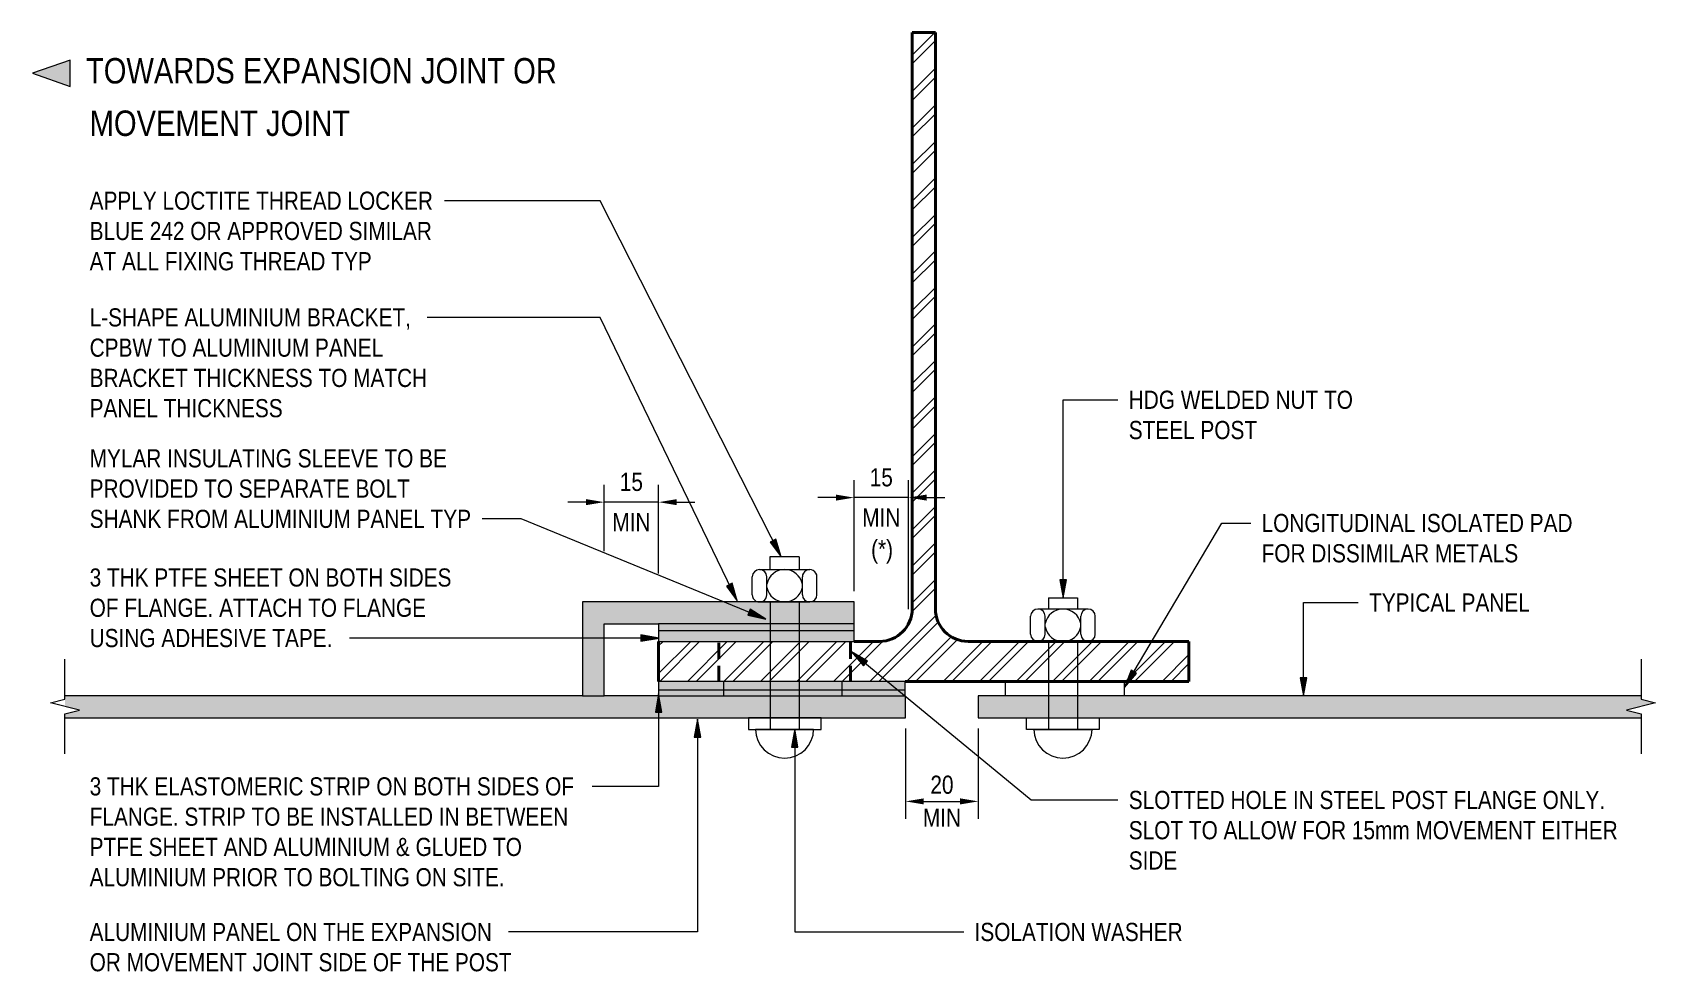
# Model space of a CAD drawing. Header units: metres. Extents: x 1.88 to 5.95, y -0.59 to 2.67.
# Drawn here: x 1.8835 to 2.3303, y -0.1478 to 0.1108 of the extents above; entities that cross this region are included whole.
import ezdxf

# ---------------------------------------------------------------- set-up
doc = ezdxf.new("R2010")
doc.units = ezdxf.units.M
doc.linetypes.add('JacobsDash', pattern=[0.0045000000000000005, 0.003, -0.0015])
doc.layers.get('Defpoints').update_dxf_attribs({"color": 41})
for name, color, linetype, lineweight in [('A-ANNO-DIMS', 7, 'Continuous', 9), ('A-ANNO-NOTE', 7, 'Continuous', 9), ('A-DETL', 7, 'Continuous', 13), ('A-DETL-GENF', 7, 'Continuous', 9), ('G-ANNO-TEXT', 7, 'Continuous', 9)]:
    doc.layers.add(name, color=color, linetype=linetype, lineweight=lineweight)
doc.styles.add('Arial Narrow', font='ARIALN.TTF', dxfattribs={"height": 0.005})
doc.styles.add('Arial Narrow_1', font='ARIALN.TTF', dxfattribs={"height": 0.007})
doc.dimstyles.new('Dimension_Standard_O__mm_', dxfattribs={"dimscale": 0.3048, "dimtxt": 0.005117154868091298, "dimasz": 0.01640419947506562, "dimexe": 0.01574803149606299, "dimexo": 0.00984251968503937, "dimgap": 0.00984251968503937, "dimtad": 1, "dimdec": 0, "dimlfac": 1000, "dimzin": 0, "dimdsep": 46, "dimtxsty": 'Arial Narrow', "dimsah": 1, "dimcen": 0.09, "dimaunit": 1, "dimadec": 4, "dimazin": 0, "dimtfac": 1, "dimtdec": 4, "dimtix": 1, "dimtmove": 0, "dimatfit": 3, "dimfxl": 1, "dimtvp": 1, "dimtfill": 1, "dimtolj": 1, "dimtzin": 0, "dimlwd": 18, "dimlwe": 18, "dimarcsym": 2})
doc.dimstyles.new('Dimension_Standard_T__mm_', dxfattribs={"dimscale": 0.3048, "dimtxt": 0.005117154868091298, "dimasz": 0.01640419947506562, "dimexe": 0.01574803149606299, "dimexo": 0.00984251968503937, "dimgap": 0.006561679790026247, "dimtad": 1, "dimdec": 0, "dimlfac": 1000, "dimzin": 0, "dimdsep": 46, "dimtxsty": 'Arial Narrow', "dimsah": 1, "dimcen": 0.09, "dimaunit": 1, "dimadec": 4, "dimazin": 0, "dimtfac": 1, "dimtdec": 4, "dimtix": 1, "dimtmove": 0, "dimatfit": 3, "dimfxl": 1, "dimtvp": 1, "dimtolj": 1, "dimtzin": 0, "dimlwd": 18, "dimlwe": 18, "dimarcsym": 2})

msp = doc.modelspace()

# ---------------------------------------------------------------- texts
at = {"layer": 'A-ANNO-NOTE', "insert": (1.898220406770696, 0.1037798783709145), "char_height": 0.007, "attachment_point": 1, "rotation": 1.0659978611517116e-05, "style": 'Arial Narrow_1', "bg_fill": 3, "box_fill_scale": 1, "bg_fill_color": 256, "bg_fill_transparency": 0}
msp.add_mtext('TOWARDS EXPANSION JOINT OR', dxfattribs=at)
at = {"layer": 'G-ANNO-TEXT', "attachment_point": 1, "bg_fill": 3, "box_fill_scale": 1, "bg_fill_color": 256, "bg_fill_true_color": 13158600, "bg_fill_transparency": 0}
for s, insert, char_height, style in [('MOVEMENT JOINT', (1.899237261674331, 0.08932863475755558), 0.007, 'Arial Narrow_1'), ('APPLY LOCTITE THREAD LOCKER', (1.899237261674331, 0.0669961708956495), 0.005, 'Arial Narrow'), ('BLUE 242 OR APPROVED SIMILAR', (1.899237261674331, 0.05866179589564951), 0.005, 'Arial Narrow'), ('AT ALL FIXING THREAD TYP', (1.899237261674331, 0.0503274208956495), 0.005, 'Arial Narrow'), ('L-SHAPE ALUMINIUM BRACKET, ', (1.899237261674331, 0.03486356403188765), 0.005, 'Arial Narrow'), ('CPBW TO ALUMINIUM PANEL ', (1.899237261674331, 0.02652918903188765), 0.005, 'Arial Narrow'), ('BRACKET THICKNESS TO MATCH ', (1.899237261674331, 0.01819481403188765), 0.005, 'Arial Narrow'), ('PANEL THICKNESS', (1.899237261674331, 0.00986043903188765), 0.005, 'Arial Narrow'), ('MYLAR INSULATING SLEEVE TO BE ', (1.899237261674331, -0.003949948892959997), 0.005, 'Arial Narrow'), ('PROVIDED TO SEPARATE BOLT ', (1.899237261674331, -0.01228432389296), 0.005, 'Arial Narrow'), ('SHANK FROM ALUMINIUM PANEL TYP', (1.899237261674331, -0.02061869889296), 0.005, 'Arial Narrow'), ('LONGITUDINAL ISOLATED PAD ', (2.221866852139211, -0.02176430457369114), 0.005, 'Arial Narrow'), ('FOR DISSIMILAR METALS', (2.221866852139211, -0.03009867957369115), 0.005, 'Arial Narrow'), ('3 THK PTFE SHEET ON BOTH SIDES ', (1.899237261674331, -0.03677403142275504), 0.005, 'Arial Narrow'), ('TYPICAL PANEL', (2.251469561944474, -0.04367265644444301), 0.005, 'Arial Narrow'), ('OF FLANGE. ATTACH TO FLANGE ', (1.899237261674331, -0.04510840642275504), 0.005, 'Arial Narrow'), ('USING ADHESIVE TAPE. ', (1.899237261674331, -0.05344278142275504), 0.005, 'Arial Narrow'), ('3 THK ELASTOMERIC STRIP ON BOTH SIDES OF ', (1.89923726167433, -0.09429788229231188), 0.005, 'Arial Narrow'), ('FLANGE. STRIP TO BE INSTALLED IN BETWEEN ', (1.89923726167433, -0.1026322572923119), 0.005, 'Arial Narrow'), ('PTFE SHEET AND ALUMINIUM & GLUED TO ', (1.89923726167433, -0.1109666322923119), 0.005, 'Arial Narrow'), ('ALUMINIUM PRIOR TO BOLTING ON SITE. ', (1.89923726167433, -0.1193010072923119), 0.005, 'Arial Narrow'), ('ALUMINIUM PANEL ON THE EXPANSION ', (1.89923726167433, -0.1343856308656172), 0.005, 'Arial Narrow'), ('ISOLATION WASHER ', (2.14285378472135, -0.1343856308656176), 0.005, 'Arial Narrow'), ('OR MOVEMENT JOINT SIDE OF THE POST', (1.89923726167433, -0.1427200058656172), 0.005, 'Arial Narrow')]:
    msp.add_mtext(s, dxfattribs=dict(at, insert=insert, char_height=char_height, style=style))
at = {"layer": 'G-ANNO-TEXT', "char_height": 0.005, "attachment_point": 1, "style": 'Arial Narrow', "bg_fill": 3, "box_fill_scale": 1, "bg_fill_color": 256, "bg_fill_transparency": 0}
for s, insert in [('SLOTTED HOLE IN STEEL POST FLANGE ONLY. ', (2.185302043584689, -0.0980289488716415)), ('SLOT TO ALLOW FOR 15mm MOVEMENT EITHER ', (2.185302043584689, -0.1063633238716415)), ('SIDE', (2.185302043584689, -0.1146976988716415))]:
    msp.add_mtext(s, dxfattribs=dict(at, insert=insert))

# ---------------------------------------------------------------- blocks, each defined once
blk = doc.blocks.new('CS_DET_BreakLine_ViewScale1 - CS_Std BreakLine-6967669-DRG-2873222 - SECTION 3')
at = {"layer": 'A-DETL-GENF', "lineweight": 18}
for p, q in [((0.007031069531544983, 0), (-0.004000000000000004, 0)), ((0.008031069531545025, 0.004), (0.007031069531544983, 0)), ((0.01003106953154501, -0.004), (0.008031069531545025, 0.004)), ((0.01103106953154502, 0), (0.01003106953154501, -0.004)), ((0.02206213906308977, 0), (0.01103106953154502, 0))]:
    blk.add_line(p, q, dxfattribs=at)
blk = doc.blocks.new('CS_DET_BreakLine_ViewScale1 - CS_Std BreakLine-6968016-DRG-2873222 - SECTION 3')
at = {"layer": 'A-DETL-GENF', "lineweight": 18}
for p, q in [((-0.004000000000000004, 0), (0.007031069531544983, 0)), ((0.007031069531544983, 0), (0.008031069531545025, -0.004)), ((0.008031069531545025, -0.004), (0.01003106953154501, 0.004)), ((0.01003106953154501, 0.004), (0.01103106953154502, 0)), ((0.01103106953154502, 0), (0.02206213906308977, 0))]:
    blk.add_line(p, q, dxfattribs=at)
blk = doc.blocks.new('CS_Annot_Symb_Direction2 - ARROW LEFT 2-6967668-DRG-2873222 - SECTION 3')
at = {"layer": 'A-ANNO-NOTE'}
blk.add_hatch(color=256, dxfattribs=at).paths.add_polyline_path([(1.057487430955462e-18, -0.001798213692993424), (-0.005205007586222056, 1.321859288694327e-18), (-1.063671216182311e-22, 0.001798213692993424)])
blk.add_hatch(color=256, dxfattribs=at).paths.add_polyline_path([(1.057487430955462e-18, -0.001798213692993424), (-0.005205007586222056, 1.321859288694327e-18), (-1.063671216182311e-22, 0.001798213692993424)])
for p, q in [((0, 0.001798213692993424), (-0.005205007586222056, 1.321859288694327e-18)), ((0, 0.001798213692993424), (-0.005205007586222056, 1.321859288694327e-18)), ((-0.005205007586222061, 2.379346719649789e-18), (1.057487430955462e-18, -0.001798213692993424)), ((-0.005205007586222061, 2.379346719649789e-18), (1.057487430955462e-18, -0.001798213692993424)), ((1.769640857045336e-23, -0.001798213692993424), (-1.063671216182311e-22, 0.001798213692993424)), ((1.769640857045336e-23, -0.001798213692993424), (-1.063671216182311e-22, 0.001798213692993424))]:
    blk.add_line(p, q, dxfattribs=at)
blk = doc.blocks.new('DIMBLOCK1-DRG-2873222 - SECTION 3')
at = {"layer": 'A-ANNO-DIMS', "color": 0, "lineweight": 18, "transparency": 16777216}
for p, q in [((2.1096707602687, -0.04301654414637272), (2.1096707602687, -0.01246630240476203)), ((2.1246707602687, -0.0480165441463736), (2.1246707602687, -0.01246630240476203)), ((2.1046707602687, -0.01726630240476203), (2.0996707602687, -0.01726630240476203)), ((2.1246707602687, -0.01726630240476203), (2.1096707602687, -0.01726630240476203)), ((2.1296707602687, -0.01726630240476203), (2.134670760268699, -0.01726630240476203))]:
    blk.add_line(p, q, dxfattribs=at)
at = {"layer": 'A-ANNO-DIMS', "color": 0, "transparency": 16777216}
for points in [[(2.1046707602687, -0.0164329690714287), (2.1046707602687, -0.01809963573809536), (2.1096707602687, -0.01726630240476203)], [(2.1296707602687, -0.0164329690714287), (2.1296707602687, -0.01809963573809536), (2.1246707602687, -0.01726630240476203)]]:
    blk.add_solid(points, dxfattribs=at)
at = {"layer": 'Defpoints', "color": 0, "transparency": 16777216}
for p in [(2.1096707602687, -0.01726630240476203), (2.1096707602687, -0.04601654414637273), (2.1246707602687, -0.0510165441463736)]:
    blk.add_point(p, dxfattribs=at)
at = {"layer": 'A-ANNO-DIMS', "color": 0, "lineweight": 18, "transparency": 16777216, "char_height": 0.005, "width": 0.0126710501495594, "attachment_point": 5, "style": 'Arial Narrow', "bg_fill": 3, "box_fill_scale": 1.1, "bg_fill_color": 256, "bg_fill_true_color": 13158600, "bg_fill_transparency": 0}
for s, insert in [('\\A1;15', (2.1171707602687, -0.01171343746615357)), ('\\A1;MIN', (2.1171707602687, -0.02276630240476203))]:
    blk.add_mtext(s, dxfattribs=dict(at, insert=insert))
blk = doc.blocks.new('DIMBLOCK2-DRG-2873222 - SECTION 3')
at = {"layer": 'A-ANNO-DIMS', "color": 0, "lineweight": 18, "transparency": 16777216}
for p, q in [((2.0408707602687, -0.03198739563258182), (2.0408707602687, -0.01372113682181429)), ((2.0558746090523, -0.03818543058792159), (2.0558746090523, -0.01372113682181429)), ((2.035870760268701, -0.01852113682181429), (2.030870760268701, -0.01852113682181429)), ((2.0558746090523, -0.01852113682181429), (2.0408707602687, -0.01852113682181429)), ((2.0608746090523, -0.01852113682181429), (2.0658746090523, -0.01852113682181429))]:
    blk.add_line(p, q, dxfattribs=at)
at = {"layer": 'A-ANNO-DIMS', "color": 0, "transparency": 16777216}
for points in [[(2.035870760268701, -0.01768780348848096), (2.035870760268701, -0.01935447015514762), (2.0408707602687, -0.01852113682181429)], [(2.0608746090523, -0.01768780348848096), (2.0608746090523, -0.01935447015514762), (2.0558746090523, -0.01852113682181429)]]:
    blk.add_solid(points, dxfattribs=at)
at = {"layer": 'Defpoints', "color": 0, "transparency": 16777216}
for p in [(2.0408707602687, -0.01852113682181429), (2.0408707602687, -0.03498739563258182), (2.0558746090523, -0.04118543058792159)]:
    blk.add_point(p, dxfattribs=at)
at = {"layer": 'A-ANNO-DIMS', "color": 0, "lineweight": 18, "transparency": 16777216, "char_height": 0.005, "width": 0.0126710501495594, "attachment_point": 5, "style": 'Arial Narrow', "bg_fill": 3, "box_fill_scale": 1.1, "bg_fill_color": 256, "bg_fill_true_color": 13158600, "bg_fill_transparency": 0}
for s, insert in [('\\A1;15', (2.0483726846605, -0.01296827188320583)), ('\\A1;MIN', (2.0483726846605, -0.02402113682181429))]:
    blk.add_mtext(s, dxfattribs=dict(at, insert=insert))
blk = doc.blocks.new('DIMBLOCK3-DRG-2873222 - SECTION 3')
at = {"layer": 'A-ANNO-DIMS', "color": 0, "lineweight": 18, "transparency": 16777216}
for p, q in [((2.1238746090523, -0.08088597932731414), (2.1238746090523, -0.1057266174383518)), ((2.1438746090523, -0.08088597932731417), (2.1438746090523, -0.1057266174383518)), ((2.1288746090523, -0.1009266174383518), (2.1388746090523, -0.1009266174383518))]:
    blk.add_line(p, q, dxfattribs=at)
at = {"layer": 'A-ANNO-DIMS', "color": 0, "transparency": 16777216}
for points in [[(2.1288746090523, -0.1000932841050185), (2.1288746090523, -0.1017599507716852), (2.1238746090523, -0.1009266174383518)], [(2.1388746090523, -0.1000932841050185), (2.1388746090523, -0.1017599507716852), (2.1438746090523, -0.1009266174383518)]]:
    blk.add_solid(points, dxfattribs=at)
at = {"layer": 'Defpoints', "color": 0, "transparency": 16777216}
for p in [(2.1238746090523, -0.07788597932731414), (2.1438746090523, -0.07788597932731417), (2.1438746090523, -0.1009266174383518)]:
    blk.add_point(p, dxfattribs=at)
at = {"layer": 'A-ANNO-DIMS', "color": 0, "lineweight": 18, "transparency": 16777216, "char_height": 0.005, "width": 0.0126710501495594, "attachment_point": 5, "style": 'Arial Narrow'}
for s, insert in [('\\A1;20', (2.1338746090523, -0.09637375249974336)), ('\\A1;MIN', (2.1338746090523, -0.1054266174383518))]:
    blk.add_mtext(s, dxfattribs=dict(at, insert=insert))

# ---------------------------------------------------------------- dimensions: what is measured, and where the dimension line sits
at = {"layer": 'A-ANNO-DIMS', "lineweight": 18}
dim = msp.add_linear_dim(base=(2.1438746090523, -0.1009266174383518), p1=(2.1238746090523, -0.07788597932731414), p2=(2.1438746090523, -0.07788597932731417), text='<>\\XMIN', dimstyle='Dimension_Standard_T__mm_', override={"dimpost": '<>', "dimfxl": 0.01999999999999957}, dxfattribs=at)
dim.commit()
dim.dimension.update_dxf_attribs({"geometry": 'DIMBLOCK3-DRG-2873222 - SECTION 3', "text_midpoint": (2.1338746090523, -0.1009266174383518)})

# ---------------------------------------------------------------- hatches: boundary and pattern name
at = {"layer": 'A-DETL-GENF'}
h = msp.add_hatch(dxfattribs=at)
h.set_pattern_fill('FP_1', color=256, style=0, pattern_type=2)
h.set_pattern_definition([(45, (0, 0), (-0.005027529214236353, 0.005027529214236353), []), (45, (0, 0.00762), (-0.005027529214236353, 0.005027529214236353), [])])
h.paths.add_polyline_path([(2.055874609052303, -0.06788597932731302), (2.201874609052302, -0.06788597932731248), (2.201874609052302, -0.05688597932731336), (2.141074609052301, -0.05688597932731404), (2.138745237646378, -0.05657931176391554), (2.136574609052301, -0.05568020796137409), (2.134710648021622, -0.05424994035799286), (2.133280380418241, -0.05238597932731411), (2.132381276615699, -0.05021535073323673), (2.132074609052301, -0.04788597932731405), (2.132074609052301, 0.1108291043645814), (2.125674609052302, 0.1108291043645814), (2.125674609052302, -0.04788597932731405), (2.125367941488904, -0.05021535073323673), (2.124468837686362, -0.05238597932731411), (2.123038570082981, -0.05424994035799286), (2.121174609052302, -0.05568020796137382), (2.119003980458225, -0.05657931176391554), (2.116674609052302, -0.05688597932731295), (2.055874609052303, -0.05688597932731336)])
at = {"layer": 'A-DETL-GENF', "true_color": 0xc0c0c0}
for points in [[(2.040870760268703, -0.07188597932731279), (2.040870760268703, -0.0520165441463732), (2.109670760268702, -0.05201654414637361), (2.109670760268702, -0.0460165441463728), (2.034870760268703, -0.04601654414637212), (2.034870760268703, -0.07188597932731279)], [(2.123874609052302, -0.07788597932731427), (2.123874609052302, -0.07188597932731347), (1.8924354770405, -0.07188597932731185), (1.8924354770405, -0.07479591303993972), (1.8964354770405, -0.07579591303993963), (1.8924354770405, -0.07679591303993953), (1.8924354770405, -0.07788597932731252), (2.123731593389841, -0.07788597932731427)], [(2.143874609052302, -0.07788597932731427), (2.326324094225939, -0.07788597932731414), (2.326324094225939, -0.07679591303994007), (2.322324094225938, -0.0757959130399399), (2.330324094225938, -0.07379591303994008), (2.326324094225939, -0.0727959130399399), (2.326324094225939, -0.07188597932731333), (2.143874609052302, -0.07188597932731347), (2.143874609052302, -0.07379591303994008)]]:
    msp.add_hatch(color=9, dxfattribs=at).paths.add_polyline_path(points)
at = {"layer": 'A-DETL-GENF', "true_color": 0x8080c0}
for points in [[(2.109670760268702, -0.05388597932731377), (2.109670760268702, -0.05201654414637361), (2.055874609052303, -0.05201654414637347), (2.055874609052303, -0.0538859793273135)], [(2.123731593389841, -0.07188597932731347), (2.123731593389841, -0.07026097932731316), (2.055874609052303, -0.07026097932731303), (2.055874609052303, -0.0718859793273132)]]:
    msp.add_hatch(color=163, dxfattribs=at).paths.add_polyline_path(points)
at = {"layer": 'A-DETL-GENF', "true_color": 0x0080c0}
for points in [[(2.109670760268702, -0.0568859793273135), (2.109670760268702, -0.05388597932731377), (2.055874609052303, -0.0538859793273135), (2.055874609052303, -0.05688597932731336)], [(2.123731593389841, -0.07026097932731316), (2.123731593389841, -0.06788597932731222), (2.055874609052303, -0.06788597932731208), (2.055874609052303, -0.07026097932731303)]]:
    msp.add_hatch(color=142, dxfattribs=at).paths.add_polyline_path(points)
at = {"layer": 'G-ANNO-TEXT'}
for points in [[(2.08959911625206, -0.03358241756544873), (2.088119662953553, -0.02872561840955602), (2.086547761761253, -0.0295245220672162)], [(2.167244491605132, -0.044895662151837), (2.168126126508675, -0.039895662151837), (2.16636285670159, -0.03989566215183699)], [(2.077540787961011, -0.04574159528241926), (2.076156780024826, -0.04085674092064752), (2.074569527327331, -0.04162469227774642)], [(2.085377422874838, -0.05071356202436044), (2.081085060334211, -0.04800193817084212), (2.080416491490647, -0.04963354355021307)], [(2.056015506213452, -0.05594278142275556), (2.051015506213453, -0.05506114651921322), (2.051015506213453, -0.05682441632629787)], [(2.108977331942065, -0.05978467485776079), (2.112275003803894, -0.06364506867120084), (2.113396462301765, -0.06228438823475425)], [(2.184163512600268, -0.06954818700199282), (2.187466732907871, -0.0656925397537882), (2.185948815323708, -0.06479529585145906)], [(2.233412009964917, -0.07186540815676051), (2.23429364486846, -0.06686540815676052), (2.232530375061375, -0.06686540815676052)], [(2.055858154225483, -0.07132348303273024), (2.054976519321941, -0.07632348303273023), (2.056739789129026, -0.07632348303273025)], [(2.066585915903202, -0.0782781434945667), (2.06570428099966, -0.08327814349456669), (2.067467550806744, -0.08327814349456669)], [(2.093351684904675, -0.08098951736692236), (2.092470050001133, -0.08598951736692236), (2.094233319808218, -0.08598951736692236)]]:
    msp.add_hatch(color=256, dxfattribs=at).paths.add_polyline_path(points)

# ---------------------------------------------------------------- linework, layer by layer
at = {"layer": 'A-DETL', "lineweight": 40}
for p, q in [((2.132074609052298, 0.1108291043645812), (2.125674609052299, 0.1108291043645813)), ((2.125674609052299, 0.1108291043645813), (2.125674609052299, -0.04788597932731389)), ((2.132074609052298, -0.04788597932731395), (2.132074609052298, 0.1108291043645812)), ((2.0558746090523, -0.05688597932731326), (2.0558746090523, -0.06788597932731293)), ((2.116674609052299, -0.05688597932731299), (2.1096707602687, -0.05688597932731302)), ((2.201874609052299, -0.05688597932731326), (2.141074609052298, -0.05688597932731353)), ((2.201874609052299, -0.06788597932731245), (2.201874609052299, -0.05688597932731326)), ((2.123731593389838, -0.0678859793273127), (2.201874609052299, -0.06788597932731245))]:
    msp.add_line(p, q, dxfattribs=at)
at = {"layer": 'A-DETL', "lineweight": 9}
for p, q in [((2.094557016944709, -0.03361022508507183), (2.086528537030328, -0.03361430172421813)), ((2.086528537030328, -0.03361430172421813), (2.086528537030328, -0.03708555632499273)), ((2.094557016944709, -0.03361022508507183), (2.094557016944709, -0.03708555632499249)), ((2.081654896962754, -0.04401654414637331), (2.081654896962754, -0.03908555632499253)), ((2.083654896962751, -0.03708555632499282), (2.097459136926668, -0.03708555632499241)), ((2.083654896962751, -0.03708555632499282), (2.097459136926668, -0.03708555632499241)), ((2.083654896962751, -0.03708555632499282), (2.097459136926668, -0.03708555632499241)), ((2.085654896962751, -0.0440165441463732), (2.085654896962751, -0.03908555632499243)), ((2.095459136926668, -0.04401654414637229), (2.095459136926668, -0.0390855563249915)), ((2.099459136926665, -0.04401654414637217), (2.099459136926665, -0.0390855563249914)), ((2.1096707602687, -0.04601654414637273), (2.0348707602687, -0.04601654414637217)), ((2.0348707602687, -0.04601654414637217), (2.0348707602687, -0.07188597932731267)), ((2.083654896962752, -0.04601654414637267), (2.097459136926668, -0.04601654414637226)), ((2.086556397071095, -0.04601654414637256), (2.086556397071095, -0.08109324239639998)), ((2.094557016944709, -0.04601654414637261), (2.094557016944709, -0.08108917990380834)), ((2.1096707602687, -0.05201654414637353), (2.1096707602687, -0.04601654414637273)), ((2.174094321141849, -0.0479549915059338), (2.160290081177932, -0.0479549915059333)), ((2.174094321141849, -0.0479549915059338), (2.160290081177932, -0.0479549915059333)), ((2.174094321141849, -0.0479549915059338), (2.160290081177932, -0.0479549915059333)), ((2.163192201159891, -0.04486022508507138), (2.163192201159891, -0.0479549915059334)), ((2.163192201159891, -0.04486022508507138), (2.171214968638162, -0.04486429882360132)), ((2.171214968638162, -0.04486429882360132), (2.171214968638162, -0.0479549915059337)), ((2.0408707602687, -0.07188597932731271), (2.0408707602687, -0.05201654414637301)), ((2.0408707602687, -0.05201654414637301), (2.0558746090523, -0.05201654414637312)), ((2.1096707602687, -0.05201654414637354), (2.0558746090523, -0.05201654414637337)), ((2.0558746090523, -0.05201654414637337), (2.0558746090523, -0.05388597932731341)), ((2.1096707602687, -0.05388597932731359), (2.1096707602687, -0.05201654414637354)), ((2.158290081177935, -0.05488597932731305), (2.158290081177935, -0.04995499150593228)), ((2.162290081177932, -0.0548859793273132), (2.162290081177932, -0.04995499150593242)), ((2.172094321141849, -0.05488597932731417), (2.172094321141849, -0.0499549915059334)), ((2.176094321141846, -0.05488597932731432), (2.176094321141846, -0.04995499150593354)), ((2.0558746090523, -0.05388597932731341), (2.0558746090523, -0.05688597932731327)), ((2.0558746090523, -0.05388597932731341), (2.1096707602687, -0.05388597932731359)), ((2.0558746090523, -0.05688597932731327), (2.1096707602687, -0.05688597932731344)), ((2.1096707602687, -0.05688597932731344), (2.1096707602687, -0.05388597932731359)), ((2.174094321141848, -0.05688597932731366), (2.160290081177931, -0.05688597932731316)), ((2.163192201159891, -0.05688597932731326), (2.163192201159891, -0.08108917990380855)), ((2.171192821033505, -0.05688597932731355), (2.171192821033505, -0.08109324239640027)), ((2.0558746090523, -0.06788597932731184), (2.0558746090523, -0.07026097932731293)), ((2.123731593389838, -0.06788597932731207), (2.0558746090523, -0.06788597932731184)), ((2.0558746090523, -0.07026097932731293), (2.0558746090523, -0.07188597932731311)), ((2.123731593389838, -0.07026097932731315), (2.0558746090523, -0.07026097932731293)), ((2.073731593389838, -0.06788597932731191), (2.073731593389838, -0.07188597932731317)), ((2.106367306879153, -0.06788597932731202), (2.073731593389838, -0.06788597932731191)), ((2.106367306879153, -0.07188597932731328), (2.106367306879153, -0.06788597932731202)), ((2.123731593389838, -0.07026097932731315), (2.123731593389838, -0.06788597932731207)), ((2.123731593389838, -0.07188597932731333), (2.123731593389838, -0.07026097932731315)), ((2.151381911225447, -0.06788597932731216), (2.184017624714762, -0.06788597932731227)), ((2.151381911225447, -0.07188597932731342), (2.151381911225447, -0.06788597932731216)), ((2.184017624714762, -0.06788597932731227), (2.184017624714762, -0.07188597932731353)), ((2.0348707602687, -0.07188597932731267), (1.892435477040497, -0.07188597932731161)), ((2.0348707602687, -0.07188597932731267), (2.0408707602687, -0.07188597932731271)), ((2.0558746090523, -0.07188597932731282), (2.0408707602687, -0.07188597932731271)), ((2.0558746090523, -0.07188597932731311), (2.123731593389838, -0.07188597932731333)), ((2.073731593389838, -0.07188597932731317), (2.106367306879153, -0.07188597932731328)), ((2.1238746090523, -0.07188597932731333), (2.123731593389838, -0.07188597932731333)), ((2.1238746090523, -0.07788597932731414), (2.1238746090523, -0.07188597932731333)), ((2.326324094225936, -0.07188597932731321), (2.1438746090523, -0.07188597932731336)), ((2.1438746090523, -0.07188597932731336), (2.1438746090523, -0.07788597932731417)), ((2.184017624714762, -0.07188597932731353), (2.151381911225447, -0.07188597932731342)), ((1.892435477040497, -0.07788597932731241), (2.1238746090523, -0.07788597932731414)), ((2.080584839303339, -0.07788597932731292), (2.080584839303339, -0.08109655840547218)), ((2.100584839303339, -0.07788597932731299), (2.080584839303339, -0.07788597932731292)), ((2.100584839303339, -0.08109655840547225), (2.100584839303339, -0.07788597932731299)), ((2.1438746090523, -0.07788597932731417), (2.326324094225936, -0.07788597932731402)), ((2.15716437880126, -0.07788597932731316), (2.17716437880126, -0.07788597932731323)), ((2.15716437880126, -0.08109655840547245), (2.15716437880126, -0.07788597932731316)), ((2.17716437880126, -0.07788597932731323), (2.17716437880126, -0.08109655840547252)), ((2.080584839303339, -0.08109655840547218), (2.100584839303339, -0.08109655840547225)), ((2.098556614098869, -0.08108714901944374), (2.082557420821879, -0.08109527296548628)), ((2.17716437880126, -0.08109655840547252), (2.15716437880126, -0.08109655840547245)), ((2.15919260400573, -0.08108714901944394), (2.175191797282721, -0.08109527296548659))]:
    msp.add_line(p, q, dxfattribs=at)
at = {"layer": 'A-DETL', "linetype": 'JacobsDash', "lineweight": 40}
for p, q in [((2.072435477040497, -0.05729746835585674), (2.072435477040497, -0.06165166830747837)), ((2.108678476401428, -0.0568859793273129), (2.108678476401428, -0.06165166830747849)), ((2.072435477040497, -0.06359613068627175), (2.072435477040497, -0.06788597932731244)), ((2.108678476401428, -0.06359613068627187), (2.108678476401428, -0.06788597932731257))]:
    msp.add_line(p, q, dxfattribs=at)
at = {"layer": 'A-DETL', "lineweight": 9}
for centre, radius, start, end in [((2.083654896962751, -0.03908555632499249), 0.001999999999999814, 1.577555122005904e-12, 179.9999999999982), ((2.09055701694471, -0.04208555632499076), 0.00499999999999926, 11.35561563570156, 168.6443843643175), ((2.097459136926668, -0.03908555632499146), 0.00199999999999978, 0, 180.0000000000026), ((2.083654896962752, -0.04401654414637326), 0.00199999999999978, 180, 3.205999118915225e-12), ((2.09055701694471, -0.04101654414637289), 0.004999999999999344, 191.3556156356541, 348.6443843642697), ((2.097459136926668, -0.04401654414637222), 0.001999999999999814, 180.0000000000016, 359.999999999998), ((2.160290081177932, -0.04995499150593236), 0.00199999999999969, 359.9999999999987, 179.9999999999984), ((2.167192201159891, -0.05295499150593169), 0.004999999999999173, 11.35561563568236, 168.6443843642986), ((2.174094321141849, -0.04995499150593348), 0.00199999999999969, 359.9999999999985, 179.9999999999984), ((2.16719220115989, -0.05188597932731382), 0.004999999999999344, 191.3556156357294, 348.6443843643453), ((2.160290081177931, -0.05488597932731312), 0.001999999999999718, 179.9999999999984, 359.999999999998), ((2.174094321141848, -0.05488597932731425), 0.00199999999999969, 179.9999999999984, 359.9999999999981), ((2.090556976720963, -0.08101097932731223), 0.008000000000000151, 180.6037198847949, 359.454466521628), ((2.167192241383637, -0.08101097932731248), 0.008000000000000151, 180.5455334783709, 359.396280115204)]:
    msp.add_arc(centre, radius, start, end, dxfattribs=at)
at = {"layer": 'A-DETL', "lineweight": 40}
for centre, radius, start, end in [((2.116674609052299, -0.04788597932731371), 0.00900000000000026, 270.0000000000003, 359.9999999999975), ((2.141074609052298, -0.04788597932731378), 0.009000000000000147, 180.0000000000012, 269.9999999999997)]:
    msp.add_arc(centre, radius, start, end, dxfattribs=at)
at = {"layer": 'G-ANNO-TEXT'}
for p, q in [((2.010154828892239, 0.06449617089564914), (1.996958095007664, 0.06449617089564919)), ((2.039751617284851, 0.06449617089564905), (2.010154828892239, 0.06449617089564914)), ((2.08959911625206, -0.03358241756544873), (2.039751617284851, 0.06449617089564905)), ((1.999329292125363, 0.03236356403188732), (1.992195595007664, 0.03236356403188735)), ((2.039751617284851, 0.03236356403188718), (1.999329292125363, 0.03236356403188732)), ((2.077540787961011, -0.04574159528241926), (2.039751617284851, 0.0323635640318872)), ((2.167244491605133, 0.009674107228120541), (2.18230204358469, 0.009674107228120489)), ((2.167244491605132, -0.044895662151837), (2.167244491605133, 0.009674107228120545)), ((2.010372406351026, -0.02311869889296037), (2.007276845007664, -0.02311869889296035)), ((2.018033681745347, -0.02311869889296039), (2.010372406351026, -0.02311869889296037)), ((2.184163512600268, -0.06954818700199282), (2.210930899582615, -0.02426430457369111)), ((2.210930899582615, -0.02426430457369111), (2.218866852139211, -0.02426430457369114)), ((2.088119662953553, -0.02872561840955602), (2.086547761761253, -0.0295245220672162)), ((2.086547761761253, -0.0295245220672162), (2.08959911625206, -0.03358241756544873)), ((2.08959911625206, -0.03358241756544873), (2.088119662953553, -0.02872561840955602)), ((2.168126126508675, -0.039895662151837), (2.16636285670159, -0.03989566215183699)), ((2.16636285670159, -0.03989566215183699), (2.167244491605132, -0.044895662151837)), ((2.167244491605132, -0.044895662151837), (2.168126126508675, -0.039895662151837)), ((2.076156780024826, -0.04085674092064752), (2.074569527327331, -0.04162469227774642)), ((2.074569527327331, -0.04162469227774642), (2.077540787961011, -0.04574159528241926)), ((2.077540787961011, -0.04574159528241926), (2.076156780024826, -0.04085674092064752)), ((2.081085060334211, -0.04800193817084212), (2.080416491490647, -0.04963354355021307)), ((2.085377422874838, -0.05071356202436044), (2.081085060334211, -0.04800193817084212)), ((2.233412009964917, -0.04617265644444295), (2.248469561944474, -0.04617265644444301)), ((2.233412009964917, -0.07186540815676051), (2.233412009964917, -0.04617265644444295)), ((2.080416491490647, -0.04963354355021307), (2.085377422874838, -0.05071356202436044)), ((2.003500283923023, -0.05594278142275539), (1.970764345007664, -0.05594278142275528)), ((2.056015506213452, -0.05594278142275556), (2.003500283923023, -0.05594278142275539)), ((2.056015506213452, -0.05594278142275556), (2.051015506213453, -0.05506114651921322)), ((2.051015506213453, -0.05506114651921322), (2.051015506213453, -0.05682441632629787)), ((2.051015506213453, -0.05682441632629787), (2.056015506213452, -0.05594278142275556)), ((2.108977331942065, -0.05978467485776079), (2.112275003803894, -0.06364506867120084)), ((2.113396462301765, -0.06228438823475425), (2.108977331942065, -0.05978467485776079)), ((2.108977331942065, -0.05978467485776079), (2.158412898798206, -0.1005289488716414)), ((2.112275003803894, -0.06364506867120084), (2.113396462301765, -0.06228438823475425)), ((2.185948815323708, -0.06479529585145906), (2.184163512600268, -0.06954818700199282)), ((2.184163512600268, -0.06954818700199282), (2.187466732907871, -0.0656925397537882)), ((2.187466732907871, -0.0656925397537882), (2.185948815323708, -0.06479529585145906)), ((2.23429364486846, -0.06686540815676052), (2.232530375061375, -0.06686540815676052)), ((2.232530375061375, -0.06686540815676052), (2.233412009964917, -0.07186540815676051)), ((2.233412009964917, -0.07186540815676051), (2.23429364486846, -0.06686540815676052)), ((2.055858154225483, -0.07132348303273024), (2.054976519321941, -0.07632348303273023)), ((2.056739789129026, -0.07632348303273025), (2.055858154225483, -0.07132348303273024)), ((2.055858154225483, -0.07132348303273024), (2.055858154225483, -0.0967978822923124)), ((2.054976519321941, -0.07632348303273023), (2.056739789129026, -0.07632348303273025)), ((2.066585915903202, -0.0782781434945667), (2.06570428099966, -0.08327814349456669)), ((2.067467550806744, -0.08327814349456669), (2.066585915903202, -0.0782781434945667)), ((2.066585915903202, -0.0782781434945667), (2.066585915903202, -0.1368856308656177)), ((2.06570428099966, -0.08327814349456669), (2.067467550806744, -0.08327814349456669)), ((2.093351684904675, -0.08098951736692236), (2.092470050001133, -0.08598951736692236)), ((2.094233319808218, -0.08598951736692236), (2.093351684904675, -0.08098951736692236)), ((2.093351684904675, -0.08098951736692236), (2.093351684904676, -0.1368856308656177)), ((2.092470050001133, -0.08598951736692236), (2.094233319808218, -0.08598951736692236)), ((2.041701327934415, -0.09679788229231234), (2.03757163667433, -0.09679788229231233)), ((2.055858154225483, -0.0967978822923124), (2.041701327934415, -0.09679788229231234)), ((2.158412898798206, -0.1005289488716414), (2.182302043584689, -0.1005289488716415)), ((2.021315893885329, -0.1368856308656176), (2.014552886674331, -0.1368856308656176)), ((2.066585915903202, -0.1368856308656177), (2.021315893885329, -0.1368856308656176)), ((2.093351684904676, -0.1368856308656177), (2.13985378472135, -0.1368856308656176))]:
    msp.add_line(p, q, dxfattribs=at)

# ---------------------------------------------------------------- block references
at = {"layer": 'A-ANNO-NOTE', "xscale": 2, "yscale": 2, "zscale": 2, "rotation": 1.066362942385303e-05}
msp.add_blockref('CS_Annot_Symb_Direction2 - ARROW LEFT 2-6967668-DRG-2873222 - SECTION 3', (1.893901036279094, 0.09958302979941672), dxfattribs=at)
at = {"layer": 'A-DETL-GENF'}
for name, p, rotation in [('CS_DET_BreakLine_ViewScale1 - CS_Std BreakLine-6968016-DRG-2873222 - SECTION 3', (1.892435477040497, -0.08382698257148437), 89.9999999999999), ('CS_DET_BreakLine_ViewScale1 - CS_Std BreakLine-6967669-DRG-2873222 - SECTION 3', (2.326324094225936, -0.08382698257148488), 90)]:
    msp.add_blockref(name, p, dxfattribs=dict(at, rotation=rotation))

msp.set_redraw_order([(e.dxf.handle, doc.entitydb.next_handle()) for e in msp.query("TEXT MTEXT ATTDEF DIMENSION ARC_DIMENSION")])  # texts and dimensions are drawn at this point

# ---------------------------------------------------------------- next in the draw order: texts
at = {"layer": 'A-ANNO-NOTE', "insert": (1.898220406770696, 0.1037798783709145), "char_height": 0.007, "attachment_point": 1, "rotation": 1.0659978611517116e-05, "style": 'Arial Narrow_1', "bg_fill": 3, "box_fill_scale": 1, "bg_fill_color": 256, "bg_fill_true_color": 13158600, "bg_fill_transparency": 0}
msp.add_mtext('TOWARDS EXPANSION JOINT OR', dxfattribs=at)
at = {"layer": 'G-ANNO-TEXT', "char_height": 0.005, "attachment_point": 1, "style": 'Arial Narrow', "bg_fill": 3, "box_fill_scale": 1, "bg_fill_color": 256, "bg_fill_true_color": 13158600, "bg_fill_transparency": 0}
for s, insert in [('HDG WELDED NUT TO ', (2.18530204358469, 0.01217410722812048)), ('STEEL POST', (2.18530204358469, 0.00383973222812048))]:
    msp.add_mtext(s, dxfattribs=dict(at, insert=insert))

# ---------------------------------------------------------------- next in the draw order: dimensions: what is measured, and where the dimension line sits
at = {"layer": 'A-ANNO-DIMS', "lineweight": 18}
for base, p1, p2, override, picture, middle in [((2.1096707602687, -0.01726630240476203), (2.1246707602687, -0.0510165441463736), (2.1096707602687, -0.04601654414637273), {"dimpost": '<>', "dimfxl": 0.01581138830084187}, 'DIMBLOCK1-DRG-2873222 - SECTION 3', (2.1171707602687, -0.01726630240476203)), ((2.0408707602687, -0.01852113682181429), (2.0558746090523, -0.04118543058792159), (2.0408707602687, -0.03498739563258182), {"dimpost": '<>', "dimfxl": 0.01623364147776916}, 'DIMBLOCK2-DRG-2873222 - SECTION 3', (2.0483726846605, -0.01852113682181429))]:
    dim = msp.add_linear_dim(base=base, p1=p1, p2=p2, text='<>\\XMIN', dimstyle='Dimension_Standard_O__mm_', override=override, dxfattribs=at)
    dim.commit()
    dim.dimension.update_dxf_attribs({"geometry": picture, "text_midpoint": middle})

# ---------------------------------------------------------------- next in the draw order: linework, layer by layer
at = {"layer": 'G-ANNO-TEXT'}
msp.add_line((2.085377422874838, -0.05071356202436044), (2.018033681745347, -0.02311869889296039), dxfattribs=at)

# ---------------------------------------------------------------- next in the draw order: texts
at = {"layer": 'G-ANNO-TEXT', "insert": (2.114363087845023, -0.02892871900977625), "char_height": 0.005, "attachment_point": 1, "style": 'Arial Narrow', "bg_fill": 3, "box_fill_scale": 1, "bg_fill_color": 256, "bg_fill_true_color": 13158600, "bg_fill_transparency": 0}
msp.add_mtext('(*)', dxfattribs=at)

doc.saveas('drawing.dxf')
